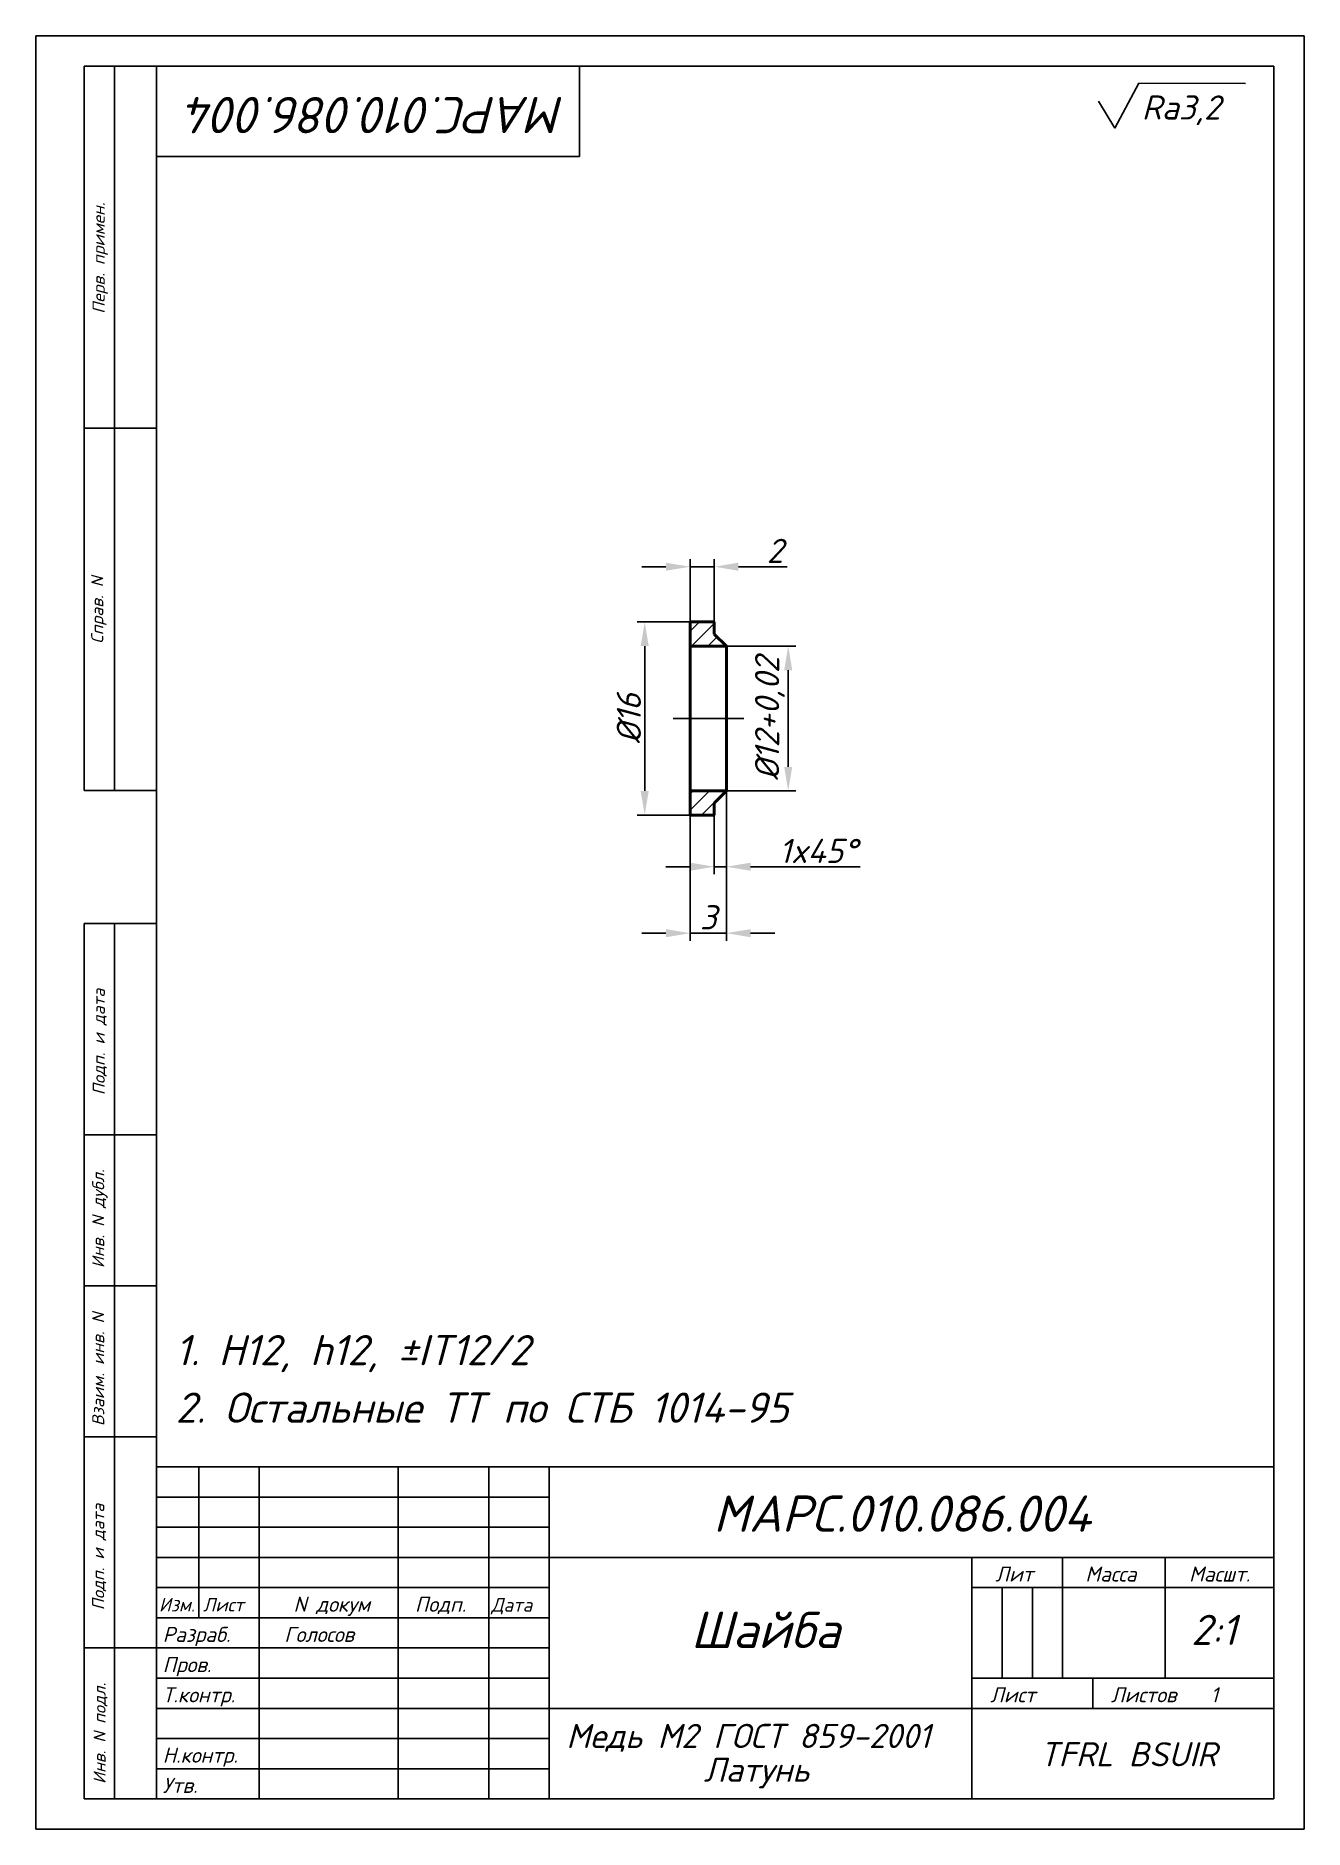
# Model space of a CAD drawing. Header units: millimetres. Extents: x -5427 to 3670, y -5891 to 948.
# Drawn here: x 2310.7 to 2520.7, y -4517.1 to -4220.1 of the extents above; entities that cross this region are included whole.
import ezdxf
from ezdxf.enums import TextEntityAlignment as Align

# ---------------------------------------------------------------- set-up
doc = ezdxf.new("R2010")
doc.units = ezdxf.units.MM
doc.header["$MEASUREMENT"] = 0
doc.linetypes.add('ACAD_ISO04W100', pattern=[30, 24, -3, 0, -3])
doc.layers.add('оси', color=1, linetype='ACAD_ISO04W100')
doc.layers.add('Толстые', color=7, linetype='Continuous', lineweight=50)
doc.layers.add('Тонкие', color=140, linetype='Continuous', lineweight=25)
doc.styles.get("Standard").update_dxf_attribs({"font": 'isocpeui.ttf'})
doc.styles.add('Для рамки', font='simplex.shx', dxfattribs={"oblique": 15, "height": 4})
doc.dimstyles.new('ISO-25', dxfattribs={"dimtxt": 4, "dimasz": 4, "dimexe": 1.25, "dimexo": 0, "dimtad": 1, "dimtxsty": 'Standard', "dimcen": 2.5, "dimadec": 0, "dimazin": 0, "dimtfac": 1, "dimtmove": 0, "dimatfit": 3, "dimfxl": 1, "dimarcsym": 0})

msp = doc.modelspace()

# ---------------------------------------------------------------- texts
at = {"layer": 'Тонкие'}
msp.add_text('МАРС.010.086.004', height=6, rotation=180, dxfattribs=at).set_placement((2398.44, -4230.209))
for s, height, p in [('Ra3,2', 4, (2493.837, -4233.955)), ('1. H12, h12, %%pIT12/2', 5, (2333.813, -4440.262)), ('2. Остальные ТТ по СТБ 1014-95', 5, (2333.87, -4449.789)), ('МАРС.010.086.004', 6, (2422.889, -4467.84)), ('Изм.', 2.25, (2331.093, -4481.053)), ('Лист', 2.25, (2338.38, -4481.053)), ('Дата', 2.25, (2386.129, -4481.083)), ('Шайба', 6, (2419.161, -4487.103)), ('2:1', 5, (2502.012, -4486.595)), ('Разраб.', 2.5, (2331.725, -4486.097)), ('Голосов', 2.5, (2351.854, -4486.097)), ('Пров.', 2.5, (2331.725, -4491.097)), ('Т.контр.', 2.5, (2331.725, -4496.097)), ('Лист', 2.5, (2468.725, -4496.097)), ('Листов', 2.5, (2488.725, -4496.097)), ('1', 2.5, (2505.239, -4496.097)), ('Медь М2 ГОСТ 859-2001', 4, (2398.551, -4503.66)), ('Н.контр.', 2.5, (2331.725, -4506.097)), ('Латунь', 4, (2421.307, -4509.263)), ('TFRL BSUIR', 4, (2476.899, -4506.693)), ('Утв.', 2.5, (2331.725, -4511.097))]:
    msp.add_text(s, height=height, dxfattribs=at).set_placement(p)
at = {"layer": 'Тонкие', "linetype": 'Continuous', "style": 'Для рамки', "oblique": 15}
for s, p in [('Перв. примен.', (2322.13, -4266.125)), ('Справ. N', (2321.886, -4320.759)), ('Подп. и дата', (2322.146, -4395.539)), ('Инв. N дубл.', (2322.048, -4424.178)), ('Взаим. инв. N', (2322.048, -4450.34)), ('Подп. и дата', (2322.048, -4480.84)), ('Инв. N подл.', (2322.273, -4509.611))]:
    msp.add_text(s, height=2, rotation=90, dxfattribs=at).set_placement(p)
at = {"layer": 'Тонкие'}
for s, p in [('Лит', (2472.725, -4476.097)), ('Масса', (2488.725, -4476.097)), ('Масшт.', (2506.725, -4476.097)), ('N докум', (2359.725, -4481.097)), ('Подп.', (2377.725, -4481.097))]:
    msp.add_text(s, height=2.5, dxfattribs=at).set_placement(p, align=Align.CENTER)

# ---------------------------------------------------------------- blocks, each defined once
blk = doc.blocks.new('*D485')
at = {"layer": 'Defpoints', "color": 0, "transparency": 16777216}
for p in [(2425.06, -4321.16), (2425.06, -4345.16), (2435.3, -4345.16)]:
    blk.add_point(p, dxfattribs=at)
at = {"layer": 'Тонкие', "color": 0, "lineweight": -2, "transparency": 16777216}
for p, q in [((2425.06, -4321.16), (2436.55, -4321.16)), ((2435.3, -4325.16), (2435.3, -4341.16)), ((2425.06, -4345.16), (2436.55, -4345.16))]:
    blk.add_line(p, q, dxfattribs=at)
at = {"layer": 'Тонкие', "color": 0, "transparency": 16777216}
for points in [[(2434.63, -4325.16), (2435.97, -4325.16), (2435.3, -4321.16)], [(2434.63, -4341.16), (2435.97, -4341.16), (2435.3, -4345.16)]]:
    blk.add_solid(points, dxfattribs=at)
at = {"layer": 'Тонкие', "color": 0, "transparency": 16777216, "insert": (2432.27, -4333.16), "char_height": 4, "attachment_point": 5, "rotation": 90}
blk.add_mtext('%%c12+0,02', dxfattribs=at)
blk = doc.blocks.new('*D486')
at = {"layer": 'Defpoints', "color": 0, "transparency": 16777216}
for p in [(2425.06, -4345.16), (2419.06, -4349.16), (2425.06, -4368.71)]:
    blk.add_point(p, dxfattribs=at)
at = {"layer": 'Тонкие', "color": 0, "lineweight": -2, "transparency": 16777216}
for p, q in [((2425.06, -4345.16), (2425.06, -4369.96)), ((2419.06, -4349.16), (2419.06, -4369.96)), ((2415.06, -4368.71), (2411.06, -4368.71)), ((2419.06, -4368.71), (2425.06, -4368.71)), ((2429.06, -4368.71), (2433.06, -4368.71))]:
    blk.add_line(p, q, dxfattribs=at)
at = {"layer": 'Тонкие', "color": 0, "transparency": 16777216}
for points in [[(2415.06, -4368.04), (2415.06, -4369.38), (2419.06, -4368.71)], [(2429.06, -4368.04), (2429.06, -4369.38), (2425.06, -4368.71)]]:
    blk.add_solid(points, dxfattribs=at)
at = {"layer": 'Тонкие', "color": 0, "transparency": 16777216, "insert": (2422.06, -4366.08), "char_height": 4, "attachment_point": 5}
blk.add_mtext('3', dxfattribs=at)
blk = doc.blocks.new('*D487')
at = {"layer": 'Defpoints', "color": 0, "transparency": 16777216}
for p in [(2423.06, -4347.16), (2425.06, -4345.16), (2425.06, -4357.7)]:
    blk.add_point(p, dxfattribs=at)
at = {"layer": 'Тонкие', "color": 0, "lineweight": -2, "transparency": 16777216}
for p, q in [((2423.06, -4347.16), (2423.06, -4358.95)), ((2425.06, -4345.16), (2425.06, -4358.95)), ((2419.06, -4357.7), (2415.06, -4357.7)), ((2423.06, -4357.7), (2425.06, -4357.7)), ((2429.06, -4357.7), (2447.2, -4357.7))]:
    blk.add_line(p, q, dxfattribs=at)
at = {"layer": 'Тонкие', "color": 0, "transparency": 16777216}
for points in [[(2419.06, -4357.04), (2419.06, -4358.37), (2423.06, -4357.7)], [(2429.06, -4357.04), (2429.06, -4358.37), (2425.06, -4357.7)]]:
    blk.add_solid(points, dxfattribs=at)
at = {"layer": 'Тонкие', "color": 0, "transparency": 16777216, "insert": (2440.23, -4355.08), "char_height": 4, "attachment_point": 5}
blk.add_mtext('1x45%%d', dxfattribs=at)
blk = doc.blocks.new('*D488')
at = {"layer": 'Defpoints', "color": 0, "transparency": 16777216}
for p in [(2411.54, -4317.16), (2419.06, -4317.16), (2419.06, -4349.16)]:
    blk.add_point(p, dxfattribs=at)
at = {"layer": 'Тонкие', "color": 0, "lineweight": -2, "transparency": 16777216}
for p, q in [((2419.06, -4317.16), (2410.29, -4317.16)), ((2411.54, -4345.16), (2411.54, -4321.16)), ((2419.06, -4349.16), (2410.29, -4349.16))]:
    blk.add_line(p, q, dxfattribs=at)
at = {"layer": 'Тонкие', "color": 0, "transparency": 16777216}
for points in [[(2410.87, -4321.16), (2412.2, -4321.16), (2411.54, -4317.16)], [(2410.87, -4345.16), (2412.2, -4345.16), (2411.54, -4349.16)]]:
    blk.add_solid(points, dxfattribs=at)
at = {"layer": 'Тонкие', "color": 0, "transparency": 16777216, "insert": (2408.91, -4333.16), "char_height": 4, "attachment_point": 5, "rotation": 90}
blk.add_mtext('%%c16', dxfattribs=at)
blk = doc.blocks.new('*D490')
at = {"layer": 'Defpoints', "color": 0, "transparency": 16777216}
for p in [(2423.06, -4308.02), (2419.06, -4317.16), (2423.06, -4317.16)]:
    blk.add_point(p, dxfattribs=at)
at = {"layer": 'Тонкие', "color": 0, "lineweight": -2, "transparency": 16777216}
for p, q in [((2415.06, -4308.02), (2411.06, -4308.02)), ((2419.06, -4317.16), (2419.06, -4306.77)), ((2419.06, -4308.02), (2423.06, -4308.02)), ((2423.06, -4317.16), (2423.06, -4306.77)), ((2427.06, -4308.02), (2435.15, -4308.02))]:
    blk.add_line(p, q, dxfattribs=at)
at = {"layer": 'Тонкие', "color": 0, "transparency": 16777216}
for points in [[(2415.06, -4307.35), (2415.06, -4308.68), (2419.06, -4308.02)], [(2427.06, -4307.35), (2427.06, -4308.68), (2423.06, -4308.02)]]:
    blk.add_solid(points, dxfattribs=at)
at = {"layer": 'Тонкие', "color": 0, "transparency": 16777216, "insert": (2433.11, -4305.39), "char_height": 4, "attachment_point": 5}
blk.add_mtext('2', dxfattribs=at)

# ---------------------------------------------------------------- dimensions: what is measured, and where the dimension line sits
at = {"layer": 'Тонкие'}
dim = msp.add_linear_dim(base=(2423.063, -4308.018), p1=(2419.063, -4317.161), p2=(2423.063, -4317.161), text='2', dimstyle='ISO-25', dxfattribs=at)
dim.commit()
dim.dimension.update_dxf_attribs({"geometry": '*D490', "text_midpoint": (2433.108, -4305.393)})
for base, p1, p2, text, picture, middle in [((2411.535, -4317.161), (2419.063, -4349.161), (2419.063, -4317.161), '%%c16', '*D488', (2408.91, -4333.161)), ((2435.299, -4345.161), (2425.063, -4321.161), (2425.063, -4345.161), '%%c12+0,02', '*D485', (2432.274, -4333.161))]:
    dim = msp.add_linear_dim(base=base, p1=p1, p2=p2, angle=90, text=text, dimstyle='ISO-25', dxfattribs=at)
    dim.commit()
    dim.dimension.update_dxf_attribs({"geometry": picture, "text_midpoint": middle})
for base, p1, text, picture, middle in [((2425.063, -4368.708), (2419.063, -4349.161), '3', '*D486', (2422.063, -4368.708)), ((2425.063, -4357.705), (2423.063, -4347.161), '1x45%%d', '*D487', (2440.227, -4357.705))]:
    dim = msp.add_linear_dim(base=base, p1=p1, p2=(2425.063, -4345.161), text=text, dimstyle='ISO-25', dxfattribs=at)
    dim.commit()
    dim.dimension.update_dxf_attribs({"geometry": picture, "text_midpoint": middle, "dimtype": 160})

# ---------------------------------------------------------------- hatches: boundary and pattern name
at = {"layer": 'Тонкие'}
h = msp.add_hatch(dxfattribs=at)
h.set_pattern_fill('ANSI31', color=256, scale=0.6, style=0)
h.set_pattern_definition([(45, (-243.8833, 1768.7008), (-1.3470384, 1.3470384), [])])
h.paths.add_polyline_path([(2419.063, -4317.161), (2419.063, -4321.161), (2425.063, -4321.161), (2423.063, -4319.161), (2423.063, -4317.161)])
h.paths.add_polyline_path([(2423.063, -4349.161), (2423.063, -4347.161), (2425.063, -4345.161), (2419.063, -4345.161), (2419.063, -4349.161)])

# ---------------------------------------------------------------- linework, layer by layer
for p, q in [((2310.725, -4517.097), (2310.725, -4220.097)), ((2310.725, -4220.097), (2520.725, -4220.097)), ((2520.725, -4220.097), (2520.725, -4517.097)), ((2318.725, -4345.097), (2318.725, -4225.097)), ((2318.725, -4225.097), (2330.725, -4225.097)), ((2323.725, -4345.097), (2323.725, -4225.097)), ((2330.725, -4512.097), (2330.725, -4225.097)), ((2330.725, -4225.097), (2515.725, -4225.097)), ((2400.725, -4240.097), (2400.725, -4225.097)), ((2515.725, -4225.097), (2515.725, -4512.097)), ((2330.725, -4240.097), (2400.725, -4240.097)), ((2330.725, -4285.097), (2318.725, -4285.097)), ((2330.725, -4345.097), (2318.725, -4345.097)), ((2318.725, -4367.097), (2318.725, -4512.097)), ((2330.725, -4367.097), (2318.725, -4367.097)), ((2323.725, -4512.097), (2323.725, -4367.097)), ((2330.725, -4402.097), (2318.725, -4402.097)), ((2330.725, -4427.097), (2318.725, -4427.097)), ((2330.725, -4452.097), (2318.725, -4452.097)), ((2515.725, -4457.097), (2330.725, -4457.097)), ((2337.725, -4457.097), (2337.725, -4482.097)), ((2337.725, -4457.097), (2337.725, -4482.097)), ((2347.725, -4457.097), (2347.725, -4512.097)), ((2347.725, -4457.097), (2347.725, -4512.097)), ((2370.725, -4457.097), (2370.725, -4512.097)), ((2370.725, -4457.097), (2370.725, -4512.097)), ((2385.725, -4457.097), (2385.725, -4512.097)), ((2385.725, -4457.097), (2385.725, -4512.097)), ((2395.725, -4457.097), (2395.725, -4512.097)), ((2395.725, -4457.097), (2395.725, -4512.097)), ((2515.725, -4472.097), (2395.725, -4472.097)), ((2465.725, -4472.097), (2465.725, -4512.097)), ((2465.725, -4472.097), (2465.725, -4512.097)), ((2480.725, -4472.097), (2480.725, -4492.097)), ((2480.725, -4472.097), (2480.725, -4492.097)), ((2497.725, -4472.097), (2497.725, -4492.097)), ((2497.725, -4472.097), (2497.725, -4492.097)), ((2395.725, -4477.097), (2330.725, -4477.097)), ((2515.725, -4477.097), (2465.725, -4477.097)), ((2395.725, -4482.097), (2330.725, -4482.097)), ((2395.725, -4482.097), (2330.725, -4482.097)), ((2330.725, -4487.097), (2318.725, -4487.097)), ((2515.725, -4492.097), (2465.725, -4492.097)), ((2515.725, -4492.097), (2465.725, -4492.097)), ((2485.725, -4492.097), (2485.725, -4497.097)), ((2485.725, -4492.097), (2485.725, -4497.097)), ((2515.725, -4497.097), (2395.725, -4497.097)), ((2515.725, -4497.097), (2395.725, -4497.097)), ((2318.725, -4512.097), (2330.725, -4512.097)), ((2515.725, -4512.097), (2330.725, -4512.097)), ((2520.725, -4517.097), (2310.725, -4517.097))]:
    msp.add_line(p, q)
at = {"layer": 'оси'}
msp.add_line((2416.274, -4333.161), (2427.929, -4333.161), dxfattribs=at)
at = {"layer": 'Толстые'}
for p, q in [((2419.063, -4317.161), (2419.063, -4321.161)), ((2419.063, -4317.161), (2423.063, -4317.161)), ((2423.063, -4317.161), (2423.063, -4319.161)), ((2419.063, -4321.161), (2425.063, -4321.161)), ((2419.063, -4321.161), (2419.063, -4345.161)), ((2423.063, -4319.161), (2425.063, -4321.161)), ((2425.063, -4321.161), (2425.063, -4345.161)), ((2419.063, -4345.161), (2419.063, -4349.161)), ((2419.063, -4345.161), (2425.063, -4345.161)), ((2425.063, -4345.161), (2423.063, -4347.161)), ((2423.063, -4347.161), (2423.063, -4349.161)), ((2419.063, -4349.161), (2423.063, -4349.161))]:
    msp.add_line(p, q, dxfattribs=at)
at = {"layer": 'Тонкие'}
for p, q in [((2489.375, -4235.381), (2493.34, -4227.956)), ((2493.34, -4227.956), (2511.005, -4227.961)), ((2489.375, -4235.381), (2486.65, -4230.926)), ((2395.725, -4462.097), (2330.725, -4462.097)), ((2395.725, -4467.097), (2330.725, -4467.097)), ((2395.725, -4472.097), (2330.725, -4472.097)), ((2470.725, -4477.097), (2470.725, -4492.097)), ((2470.725, -4477.097), (2470.725, -4492.097)), ((2475.725, -4477.097), (2475.725, -4492.097)), ((2475.725, -4477.097), (2475.725, -4492.097)), ((2395.725, -4487.097), (2330.725, -4487.097)), ((2395.725, -4487.097), (2330.725, -4487.097)), ((2395.725, -4492.097), (2330.725, -4492.097)), ((2395.725, -4492.097), (2330.725, -4492.097)), ((2395.725, -4497.097), (2330.725, -4497.097)), ((2395.725, -4497.097), (2330.725, -4497.097)), ((2395.725, -4502.097), (2330.725, -4502.097)), ((2395.725, -4502.097), (2330.725, -4502.097)), ((2395.725, -4507.097), (2330.725, -4507.097)), ((2395.725, -4507.097), (2330.725, -4507.097))]:
    msp.add_line(p, q, dxfattribs=at)

msp.set_redraw_order([(e.dxf.handle, doc.entitydb.next_handle()) for e in msp.query("TEXT MTEXT ATTDEF DIMENSION ARC_DIMENSION")])  # texts and dimensions are drawn at this point

doc.saveas('drawing.dxf')
